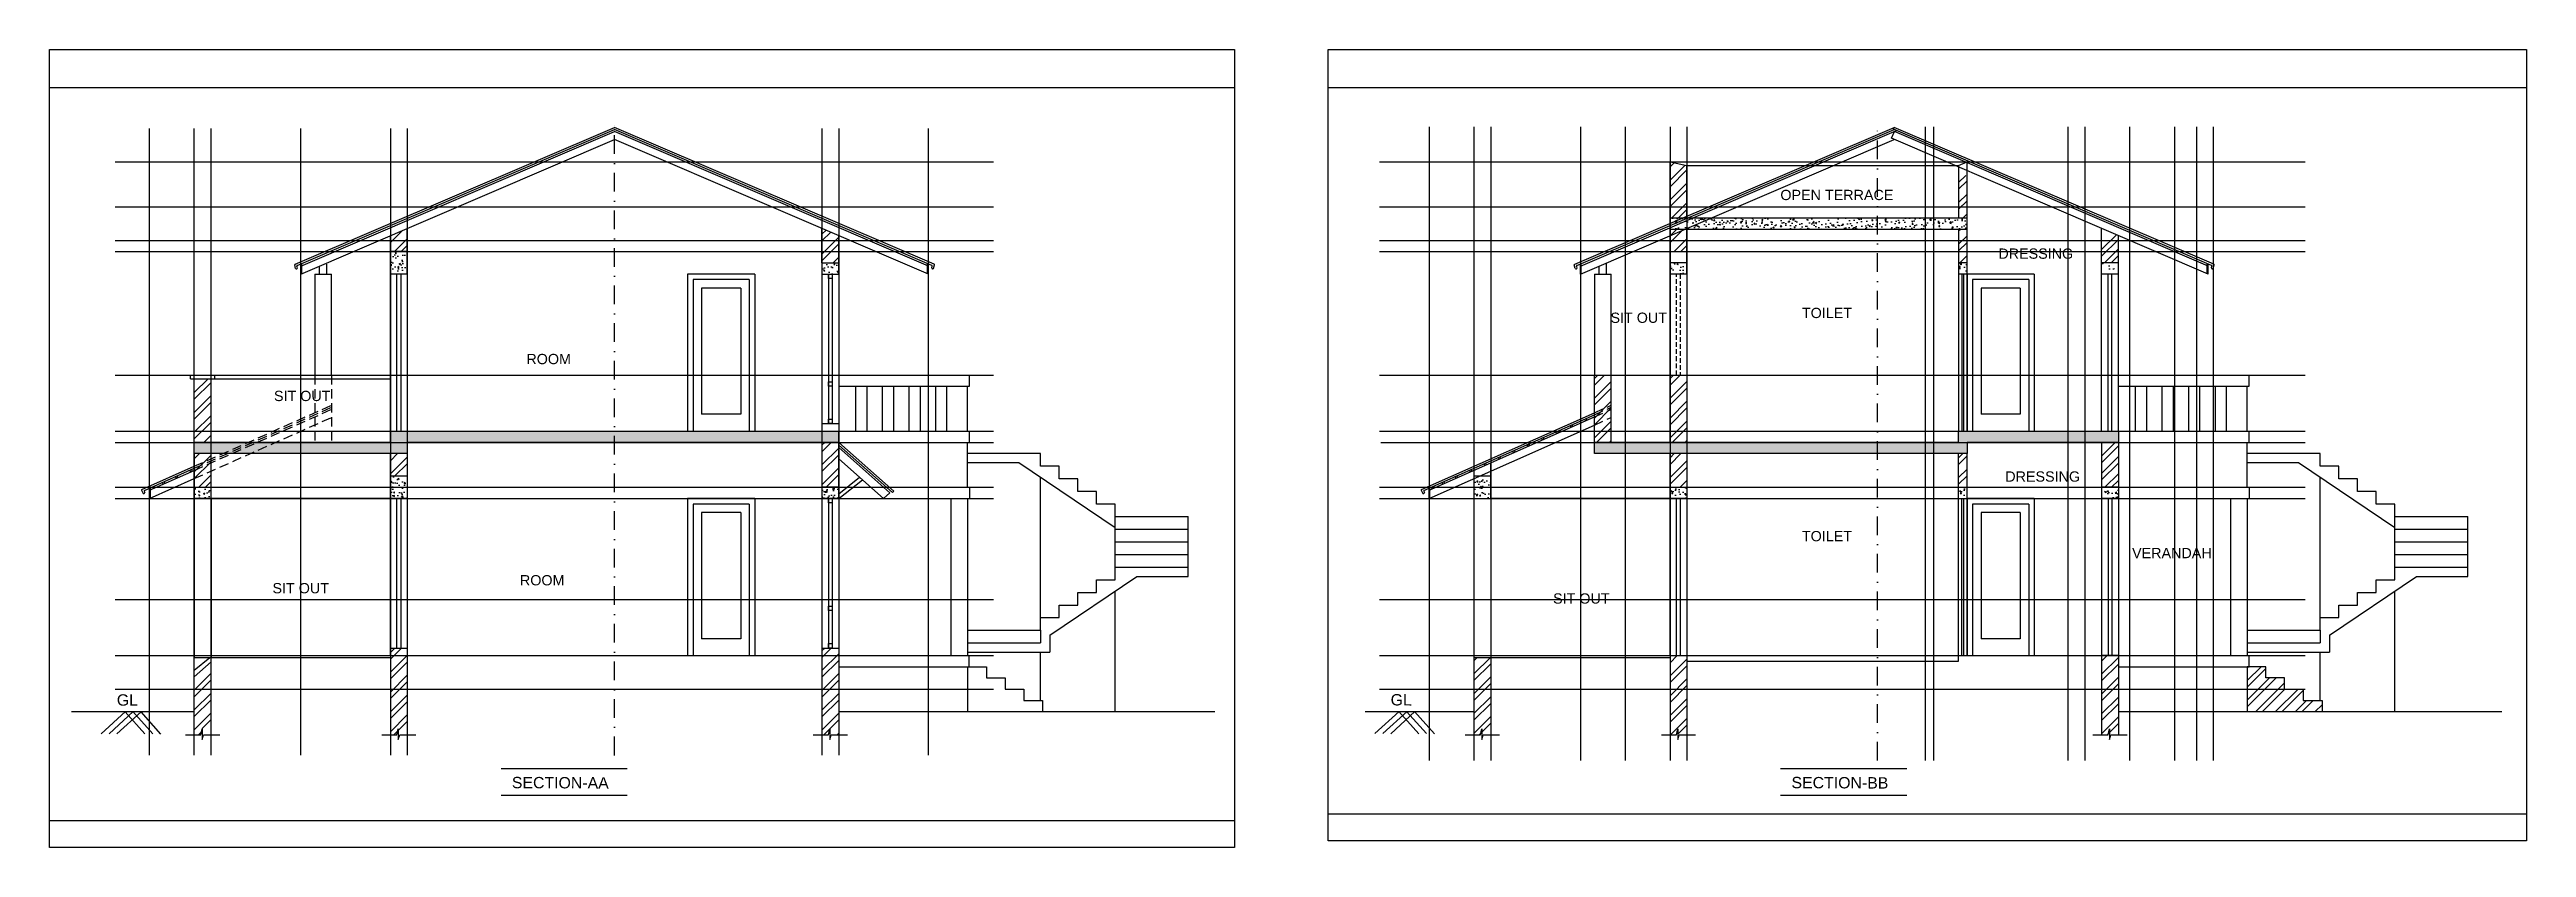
# Model space of a CAD drawing. Header units: inches. Extents: x 171009 to 352533, y -79956 to -38287.
# Drawn here: x 175141 to 176467, y -40207 to -39780 of the extents above; entities that cross this region are included whole.
import ezdxf

# ---------------------------------------------------------------- set-up
doc = ezdxf.new("R2010")
doc.units = ezdxf.units.IN
doc.header["$LTSCALE"] = 20
doc.header["$MEASUREMENT"] = 0
for name, pattern in [('DASHDOT', [1, 0.5, -0.25, 0, -0.25]), ('HIDDEN', [0.375, 0.25, -0.125]), ('HIDDEN2', [0.1875, 0.125, -0.0625])]:
    doc.linetypes.add(name, pattern=pattern)
doc.layers.get('0').update_dxf_attribs({"linetype": 'CONTINUOUS'})
for name, color, linetype in [('border', 230, 'CONTINUOUS'), ('COLUMN', 31, 'CONTINUOUS'), ('DOOR', 1, 'CONTINUOUS'), ('FRAME', 2, 'CONTINUOUS'), ('guide', 211, 'CONTINUOUS'), ('HATCH', 8, 'CONTINUOUS'), ('KALKAAL', 7, 'CONTINUOUS'), ('text', 2, 'CONTINUOUS'), ('TEXTS', 2, 'CONTINUOUS'), ('TILE', 22, 'CONTINUOUS'), ('wall', 13, 'CONTINUOUS'), ('WINDOW', 4, 'CONTINUOUS'), ('window sill', 5, 'CONTINUOUS'), ('WOOD', 7, 'CONTINUOUS')]:
    doc.layers.add(name, color=color, linetype=linetype)
doc.styles.add('STYLE1', font='arial_B.ttf')
doc.styles.add('style5', font='arial_B.ttf')
pattern_1 = [(45, (-376.763, 338.4585), (-5.30330086, 5.30330086), []), (45, (-373.227, 338.4585), (-5.30330086, 5.30330086), [])]
pattern_2 = [(50, (-368.643, 338.4585), (7.17260183, -0.62752135), [0.75, -8.25]), (355, (-368.643, 338.4585), (-1.38751334, 7.52192134), [0.6, -6.6]), (100.4514, (-368.0455, 338.406), (5.78509382, 6.89439542), [0.6374019, -7.01142112]), (46.1842, (-368.643, 340.4585), (10.6724105, -1.65519014), [1.125, -12.375]), (96.6356, (-367.754, 340.321), (9.34662706, 9.7411787), [0.9561029, -10.51713]), (351.1842, (-368.643, 340.459), (9.34661945, 9.741186), [0.9, -9.9]), (21, (-367.643, 339.9585), (5.96907052, -4.0261889), [0.75, -8.25]), (326, (-367.643, 339.9585), (2.43315332, 7.25150045), [0.6, -6.6]), (71.4514, (-367.146, 339.623), (8.40222629, 3.22530497), [0.6374019, -7.01142112]), (37.5, (-368.6433, 338.4585), (0.121598553, 3.32893854), [0, -6.52, 0, -6.7, 0, -6.625]), (7.5, (-368.6433, 338.4585), (2.630695374, 3.94411712), [0, -3.82, 0, -6.37, 0, -2.525]), (327.5, (-370.8733, 338.4585), (5.33822436, -0.225548717), [0, -2.5, 0, -7.8, 0, -10.35]), (317.5, (-371.8733, 338.4585), (5.83186169, 1.00104982), [0, -3.25, 0, -5.18, 0, -7.35])]
pattern_3 = [(45, (-368.643, 338.4585), (-5.30330086, 5.30330086), []), (45, (-365.108, 338.4585), (-5.30330086, 5.30330086), [])]
pattern_4 = [(45, (-358.763, 338.4585), (-5.30330086, 5.30330086), []), (45, (-355.227, 338.4585), (-5.30330086, 5.30330086), [])]
pattern_5 = [(50, (9.8803, 0), (7.17260183, -0.62752135), [0.75, -8.25]), (355, (9.88, 0), (-1.38751334, 7.52192134), [0.6, -6.6]), (100.4514, (10.478, -0.052), (5.78509382, 6.89439542), [0.6374019, -7.01142112]), (46.1842, (9.88, 2), (10.6724105, -1.65519014), [1.125, -12.375]), (96.6356, (10.77, 1.862), (9.34662706, 9.7411787), [0.9561029, -10.51713]), (351.1842, (9.88, 2), (9.34661945, 9.741186), [0.9, -9.9]), (21, (10.8803, 1.5), (5.96907052, -4.0261889), [0.75, -8.25]), (326, (10.88, 1.5), (2.43315332, 7.25150045), [0.6, -6.6]), (71.4514, (11.378, 1.1645), (8.40222629, 3.22530497), [0.6374019, -7.01142112]), (37.5, (9.8803, 0), (0.121598553, 3.32893854), [0, -6.52, 0, -6.7, 0, -6.625]), (7.5, (9.8803, 0), (2.630695374, 3.94411712), [0, -3.82, 0, -6.37, 0, -2.525]), (327.5, (7.6503, 0), (5.33822436, -0.225548717), [0, -2.5, 0, -7.8, 0, -10.35]), (317.5, (6.6503, 0), (5.83186169, 1.00104982), [0, -3.25, 0, -5.18, 0, -7.35])]
pattern_6 = [(50, (0, 0), (7.17260183, -0.62752135), [0.75, -8.25]), (355, (0, 0), (-1.38751334, 7.52192134), [0.6, -6.6]), (100.4514, (0.598, -0.052), (5.78509382, 6.89439542), [0.6374019, -7.01142112]), (46.1842, (0, 2), (10.6724105, -1.65519014), [1.125, -12.375]), (96.6356, (0.889, 1.862), (9.34662706, 9.7411787), [0.9561029, -10.51713]), (351.1842, (0, 2), (9.34661945, 9.741186), [0.9, -9.9]), (21, (1, 1.5), (5.96907052, -4.0261889), [0.75, -8.25]), (326, (1, 1.5), (2.43315332, 7.25150045), [0.6, -6.6]), (71.4514, (1.4974, 1.1645), (8.40222629, 3.22530497), [0.6374019, -7.01142112]), (37.5, (0, 0), (0.121598553, 3.32893854), [0, -6.52, 0, -6.7, 0, -6.625]), (7.5, (0, 0), (2.630695374, 3.94411712), [0, -3.82, 0, -6.37, 0, -2.525]), (327.5, (-2.23, 0), (5.33822436, -0.225548717), [0, -2.5, 0, -7.8, 0, -10.35]), (317.5, (-3.23, 0), (5.83186169, 1.00104982), [0, -3.25, 0, -5.18, 0, -7.35])]

msp = doc.modelspace()

# ---------------------------------------------------------------- texts
at = {"layer": 'text', "style": 'style5'}
for s, height, p in [('OPEN TERRACE', 5.48935, (176067.614, -39860.659)), ('DRESSING', 5.4893, (176184.301, -39892.025)), ('SIT OUT', 5.4893, (175976.676, -39926.315)), ('TOILET', 5.4893, (176079.131, -39923.75)), ('ROOM', 5.4893, (175396.352, -39948.403)), ('SIT OUT', 5.4893, (175261.236, -39968.142)), ('DRESSING', 5.4893, (176187.998, -40011.24)), ('TOILET', 5.4893, (176079.131, -40043.113)), ('VERANDAH', 5.4893, (176255.875, -40052.182)), ('SIT OUT', 5.4893, (175260.448, -40070.95)), ('ROOM', 5.4893, (175392.897, -40066.708)), ('SIT OUT', 5.4893, (175945.929, -40076.463))]:
    msp.add_text(s, height=height, dxfattribs=at).set_placement(p)
at = {"layer": 'TEXTS', "style": 'STYLE1'}
for s, p in [('GL ', (175177.102, -40131.033)), ('GL ', (175858.975, -40130.914)), ('SECTION-AA', (175388.568, -40175.189)), ('SECTION-BB', (176073.546, -40175.189))]:
    msp.add_text(s, height=6.075, rotation=359.791585, dxfattribs=at).set_placement(p)

# ---------------------------------------------------------------- hatches: boundary and pattern name
at = {"layer": 'HATCH'}
h = msp.add_hatch(dxfattribs=at)
h.set_pattern_fill('ANSI32', color=256, scale=20, style=0)
h.set_pattern_definition(pattern_3)
h.paths.add_polyline_path([(176017.54, -39842.098), (176008.54, -39840.212), (176008.54, -39870.212), (176017.54, -39870.212)])
h.paths.add_polyline_path([(176010.416, -39868.934), (176010.514, -39868.749), (176010.318, -39869.007), (176010.318, -39868.831)], flags=16)
h = msp.add_hatch(dxfattribs=at)
h.set_pattern_fill('ANSI32', color=256, scale=20, style=0)
h.set_pattern_definition(pattern_1)
h.paths.add_polyline_path([(175332.561, -39875.784), (175323.561, -39879.641), (175323.561, -39888.212), (175332.561, -39888.212)])
h = msp.add_hatch(dxfattribs=at)
h.set_pattern_fill('ANSI32', color=256, scale=20, style=0)
h.set_pattern_definition(pattern_4)
h.paths.add_polyline_path([(175563.561, -39879.641), (175554.561, -39875.784), (175554.561, -39894.212), (175563.561, -39894.212)])
h = msp.add_hatch(dxfattribs=at)
h.set_pattern_fill('AR-CONC', color=256, style=0)
h.set_pattern_definition(pattern_2)
h.paths.add_polyline_path([(176167.54, -39876.212), (176167.54, -39870.212), (176008.54, -39870.212), (176008.54, -39876.212)])
h = msp.add_hatch(dxfattribs=at)
h.set_pattern_fill('ANSI32', color=256, scale=20, style=0)
h.set_pattern_definition([(45, (18, 6), (-5.30330086, 5.30330086), []), (45, (21.5355, 6), (-5.30330086, 5.30330086), [])])
h.paths.add_polyline_path([(176167.54, -39876.212), (176163.04, -39876.212), (176163.04, -39894.212), (176167.54, -39894.212)])
h = msp.add_hatch(dxfattribs=at)
h.set_pattern_fill('AR-CONC', color=256, style=0)
h.set_pattern_definition([(50, (-376.763, 326.4585), (7.17260183, -0.62752135), [0.75, -8.25]), (355, (-376.763, 326.4585), (-1.38751334, 7.52192134), [0.6, -6.6]), (100.4514, (-376.165, 326.406), (5.78509382, 6.89439542), [0.6374019, -7.01142112]), (46.1842, (-376.763, 328.4585), (10.6724105, -1.65519014), [1.125, -12.375]), (96.6356, (-375.874, 328.321), (9.34662706, 9.7411787), [0.9561029, -10.51713]), (351.1842, (-376.763, 328.459), (9.34661945, 9.741186), [0.9, -9.9]), (21, (-375.763, 327.9585), (5.96907052, -4.0261889), [0.75, -8.25]), (326, (-375.763, 327.9585), (2.43315332, 7.25150045), [0.6, -6.6]), (71.4514, (-375.2655, 327.623), (8.40222629, 3.22530497), [0.6374019, -7.01142112]), (37.5, (-376.763, 326.4585), (0.121598553, 3.32893854), [0, -6.52, 0, -6.7, 0, -6.625]), (7.5, (-376.763, 326.4585), (2.630695374, 3.94411712), [0, -3.82, 0, -6.37, 0, -2.525]), (327.5, (-378.993, 326.4585), (5.33822436, -0.225548717), [0, -2.5, 0, -7.8, 0, -10.35]), (317.5, (-379.993, 326.4585), (5.83186169, 1.00104982), [0, -3.25, 0, -5.18, 0, -7.35])])
h.paths.add_polyline_path([(175332.561, -39900.212), (175332.561, -39888.212), (175323.561, -39888.212), (175323.561, -39900.212)])
h = msp.add_hatch(dxfattribs=at)
h.set_pattern_fill('AR-CONC', color=256, style=0)
h.set_pattern_definition(pattern_5)
h.paths.add_polyline_path([(175563.561, -39900.212), (175563.561, -39894.212), (175554.561, -39894.212), (175554.561, -39900.212)])
h = msp.add_hatch(dxfattribs=at)
h.set_pattern_fill('AR-CONC', color=256, style=0)
h.set_pattern_definition(pattern_6)
h.paths.add_polyline_path([(176008.54, -39894.212), (176008.54, -39900.212), (176017.54, -39900.212), (176017.54, -39894.212)])
h = msp.add_hatch(dxfattribs=at)
h.set_pattern_fill('AR-CONC', color=256, style=0)
h.set_pattern_definition([(50, (-427.143, 326.4585), (7.17260183, -0.62752135), [0.75, -8.25]), (355, (-427.143, 326.4585), (-1.38751334, 7.52192134), [0.6, -6.6]), (100.4514, (-426.5455, 326.406), (5.78509382, 6.89439542), [0.6374019, -7.01142112]), (46.1842, (-427.143, 328.4585), (10.6724105, -1.65519014), [1.125, -12.375]), (96.6356, (-426.254, 328.321), (9.34662706, 9.7411787), [0.9561029, -10.51713]), (351.1842, (-427.143, 328.459), (9.34661945, 9.741186), [0.9, -9.9]), (21, (-426.143, 327.9585), (5.96907052, -4.0261889), [0.75, -8.25]), (326, (-426.143, 327.9585), (2.43315332, 7.25150045), [0.6, -6.6]), (71.4514, (-425.646, 327.623), (8.40222629, 3.22530497), [0.6374019, -7.01142112]), (37.5, (-427.1433, 326.4585), (0.121598553, 3.32893854), [0, -6.52, 0, -6.7, 0, -6.625]), (7.5, (-427.1433, 326.4585), (2.630695374, 3.94411712), [0, -3.82, 0, -6.37, 0, -2.525]), (327.5, (-429.3733, 326.4585), (5.33822436, -0.225548717), [0, -2.5, 0, -7.8, 0, -10.35]), (317.5, (-430.3733, 326.4585), (5.83186169, 1.00104982), [0, -3.25, 0, -5.18, 0, -7.35])])
h.paths.add_polyline_path([(176167.54, -39900.212), (176167.54, -39894.212), (176163.04, -39894.212), (176163.04, -39900.212)])
h = msp.add_hatch(dxfattribs=at)
h.set_pattern_fill('AR-CONC', color=256, style=0)
h.set_pattern_definition([(50, (-350.643, 329.0825), (7.17260183, -0.62752135), [0.75, -8.25]), (355, (-350.643, 329.0825), (-1.38751334, 7.52192134), [0.6, -6.6]), (100.4514, (-350.0455, 329.03), (5.78509382, 6.89439542), [0.6374019, -7.01142112]), (46.1842, (-350.643, 331.0825), (10.6724105, -1.65519014), [1.125, -12.375]), (96.6356, (-349.754, 330.945), (9.34662706, 9.7411787), [0.9561029, -10.51713]), (351.1842, (-350.643, 331.082), (9.34661945, 9.741186), [0.9, -9.9]), (21, (-349.643, 330.5825), (5.96907052, -4.0261889), [0.75, -8.25]), (326, (-349.643, 330.5825), (2.43315332, 7.25150045), [0.6, -6.6]), (71.4514, (-349.146, 330.247), (8.40222629, 3.22530497), [0.6374019, -7.01142112]), (37.5, (-350.6433, 329.0825), (0.121598553, 3.32893854), [0, -6.52, 0, -6.7, 0, -6.625]), (7.5, (-350.6433, 329.0825), (2.630695374, 3.94411712), [0, -3.82, 0, -6.37, 0, -2.525]), (327.5, (-352.8733, 329.0825), (5.33822436, -0.225548717), [0, -2.5, 0, -7.8, 0, -10.35]), (317.5, (-353.8733, 329.0825), (5.83186169, 1.00104982), [0, -3.25, 0, -5.18, 0, -7.35])])
h.paths.add_polyline_path([(176248.54, -39894.212), (176239.54, -39894.212), (176239.54, -39897.588), (176248.54, -39897.588)])
h = msp.add_hatch(dxfattribs=at)
h.set_pattern_fill('ANSI32', color=256, scale=20, style=0)
h.set_pattern_definition(pattern_1)
h.paths.add_polyline_path([(175227.561, -39956.212), (175218.561, -39956.212), (175218.561, -39990.212), (175227.561, -39990.212)])
h = msp.add_hatch(dxfattribs=at)
h.set_pattern_fill('ANSI32', color=256, scale=20, style=0)
h.set_pattern_definition([(45, (-409.143, 338.4585), (-5.30330086, 5.30330086), []), (45, (-405.608, 338.4585), (-5.30330086, 5.30330086), [])])
h.paths.add_polyline_path([(175977.04, -39954.212), (175968.04, -39954.212), (175968.04, -39990.212), (175977.04, -39990.212)])
h = msp.add_hatch(dxfattribs=at)
h.set_pattern_fill('ANSI32', color=256, scale=20, style=0)
h.set_pattern_definition(pattern_3)
h.paths.add_polyline_path([(176017.54, -39954.212), (176008.54, -39954.212), (176008.54, -39990.212), (176017.54, -39990.212)])
h = msp.add_hatch(dxfattribs=at)
h.set_pattern_fill('AR-CONC', color=256, style=0)
h.set_pattern_definition([(50, (-376.763, 338.4585), (7.17260183, -0.62752135), [0.75, -8.25]), (355, (-376.763, 338.4585), (-1.38751334, 7.52192134), [0.6, -6.6]), (100.4514, (-376.165, 338.406), (5.78509382, 6.89439542), [0.6374019, -7.01142112]), (46.1842, (-376.763, 340.4585), (10.6724105, -1.65519014), [1.125, -12.375]), (96.6356, (-375.874, 340.321), (9.34662706, 9.7411787), [0.9561029, -10.51713]), (351.1842, (-376.763, 340.459), (9.34661945, 9.741186), [0.9, -9.9]), (21, (-375.763, 339.9585), (5.96907052, -4.0261889), [0.75, -8.25]), (326, (-375.763, 339.9585), (2.43315332, 7.25150045), [0.6, -6.6]), (71.4514, (-375.2655, 339.623), (8.40222629, 3.22530497), [0.6374019, -7.01142112]), (37.5, (-376.763, 338.4585), (0.121598553, 3.32893854), [0, -6.52, 0, -6.7, 0, -6.625]), (7.5, (-376.763, 338.4585), (2.630695374, 3.94411712), [0, -3.82, 0, -6.37, 0, -2.525]), (327.5, (-378.993, 338.4585), (5.33822436, -0.225548717), [0, -2.5, 0, -7.8, 0, -10.35]), (317.5, (-379.993, 338.4585), (5.83186169, 1.00104982), [0, -3.25, 0, -5.18, 0, -7.35])])
h.paths.add_polyline_path([(175323.561, -39984.212), (175323.561, -39990.212), (175218.561, -39990.212), (175218.561, -39996.212), (175332.561, -39996.212), (175332.561, -39990.212), (175563.561, -39990.212), (175563.561, -39984.212)])
h = msp.add_hatch(dxfattribs=at)
h.set_pattern_fill('AR-CONC', color=256, style=0)
h.set_pattern_definition(pattern_2)
h.paths.add_polyline_path([(176167.54, -39996.212), (176167.54, -39990.212), (176248.54, -39990.212), (176248.54, -39984.212), (176163.04, -39984.212), (176163.04, -39990.212), (175968.04, -39990.212), (175968.04, -39996.212)])
h = msp.add_hatch(dxfattribs=at)
h.set_pattern_fill('ANSI32', color=256, scale=20, style=0)
h.set_pattern_definition(pattern_1)
h.paths.add_polyline_path([(175218.561, -40014.212), (175227.561, -40014.212), (175227.561, -39996.212), (175218.561, -39996.212)])
h = msp.add_hatch(dxfattribs=at)
h.set_pattern_fill('ANSI32', color=256, scale=20, style=0)
h.set_pattern_definition(pattern_1)
h.paths.add_polyline_path([(175332.561, -39996.212), (175323.561, -39996.212), (175323.561, -40008.212), (175332.561, -40008.212)])
h = msp.add_hatch(dxfattribs=at)
h.set_pattern_fill('ANSI32', color=256, scale=20, style=0)
h.set_pattern_definition([(45, (-358.763, 448.4585), (-5.30330086, 5.30330086), []), (45, (-355.227, 448.4585), (-5.30330086, 5.30330086), [])])
h.paths.add_polyline_path([(175554.561, -40014.212), (175563.561, -40014.212), (175563.561, -39990.212), (175554.561, -39990.212)])
h = msp.add_hatch(dxfattribs=at)
h.set_pattern_fill('ANSI32', color=256, scale=20, style=0)
h.set_pattern_definition(pattern_3)
h.paths.add_polyline_path([(176017.54, -39996.212), (176008.54, -39996.212), (176008.54, -40014.212), (176017.54, -40014.212)])
h = msp.add_hatch(dxfattribs=at)
h.set_pattern_fill('ANSI32', color=256, scale=20, style=0)
h.set_pattern_definition([(45, (-214.143, 338.4585), (-5.30330086, 5.30330086), []), (45, (-210.608, 338.4585), (-5.30330086, 5.30330086), [])])
h.paths.add_polyline_path([(176167.54, -40014.212), (176167.54, -39996.212), (176163.04, -39996.212), (176163.04, -40014.212)])
h = msp.add_hatch(dxfattribs=at)
h.set_pattern_fill('AR-CONC', color=256, style=0)
h.set_pattern_definition([(50, (-8.1197, 0), (7.17260183, -0.62752135), [0.75, -8.25]), (355, (-8.12, 0), (-1.38751334, 7.52192134), [0.6, -6.6]), (100.4514, (-7.522, -0.052), (5.78509382, 6.89439542), [0.6374019, -7.01142112]), (46.1842, (-8.12, 2), (10.6724105, -1.65519014), [1.125, -12.375]), (96.6356, (-7.23, 1.862), (9.34662706, 9.7411787), [0.9561029, -10.51713]), (351.1842, (-8.12, 2), (9.34661945, 9.741186), [0.9, -9.9]), (21, (-7.1197, 1.5), (5.96907052, -4.0261889), [0.75, -8.25]), (326, (-7.12, 1.5), (2.43315332, 7.25150045), [0.6, -6.6]), (71.4514, (-6.622, 1.1645), (8.40222629, 3.22530497), [0.6374019, -7.01142112]), (37.5, (-8.1197, 0), (0.121598553, 3.32893854), [0, -6.52, 0, -6.7, 0, -6.625]), (7.5, (-8.1197, 0), (2.630695374, 3.94411712), [0, -3.82, 0, -6.37, 0, -2.525]), (327.5, (-10.3497, 0), (5.33822436, -0.225548717), [0, -2.5, 0, -7.8, 0, -10.35]), (317.5, (-11.3497, 0), (5.83186169, 1.00104982), [0, -3.25, 0, -5.18, 0, -7.35])])
h.paths.add_polyline_path([(175227.561, -40014.212), (175218.561, -40014.212), (175218.561, -40020.212), (175227.561, -40020.212)])
h = msp.add_hatch(dxfattribs=at)
h.set_pattern_fill('AR-CONC', color=256, style=0)
h.set_pattern_definition([(50, (-376.763, 344.4585), (7.17260183, -0.62752135), [0.75, -8.25]), (355, (-376.763, 344.4585), (-1.38751334, 7.52192134), [0.6, -6.6]), (100.4514, (-376.165, 344.406), (5.78509382, 6.89439542), [0.6374019, -7.01142112]), (46.1842, (-376.763, 346.4585), (10.6724105, -1.65519014), [1.125, -12.375]), (96.6356, (-375.874, 346.321), (9.34662706, 9.7411787), [0.9561029, -10.51713]), (351.1842, (-376.763, 346.459), (9.34661945, 9.741186), [0.9, -9.9]), (21, (-375.763, 345.9585), (5.96907052, -4.0261889), [0.75, -8.25]), (326, (-375.763, 345.9585), (2.43315332, 7.25150045), [0.6, -6.6]), (71.4514, (-375.2655, 345.623), (8.40222629, 3.22530497), [0.6374019, -7.01142112]), (37.5, (-376.763, 344.4585), (0.121598553, 3.32893854), [0, -6.52, 0, -6.7, 0, -6.625]), (7.5, (-376.763, 344.4585), (2.630695374, 3.94411712), [0, -3.82, 0, -6.37, 0, -2.525]), (327.5, (-378.993, 344.4585), (5.33822436, -0.225548717), [0, -2.5, 0, -7.8, 0, -10.35]), (317.5, (-379.993, 344.4585), (5.83186169, 1.00104982), [0, -3.25, 0, -5.18, 0, -7.35])])
h.paths.add_polyline_path([(175323.561, -40008.212), (175323.561, -40020.212), (175332.561, -40020.212), (175332.561, -40008.212)])
h = msp.add_hatch(dxfattribs=at)
h.set_pattern_fill('AR-CONC', color=256, style=0)
h.set_pattern_definition(pattern_5)
h.paths.add_polyline_path([(175563.561, -40014.212), (175554.561, -40014.212), (175554.561, -40020.212), (175563.561, -40020.212)])
h = msp.add_hatch(dxfattribs=at)
h.set_pattern_fill('AR-CONC', color=256, style=0)
h.set_pattern_definition(pattern_6)
h.paths.add_polyline_path([(175912.54, -40008.212), (175906.582, -40008.212), (175903.54, -40009.562), (175903.54, -40020.212), (175912.54, -40020.212)])
h = msp.add_hatch(dxfattribs=at)
h.set_pattern_fill('AR-CONC', color=256, style=0)
h.set_pattern_definition(pattern_2)
h.paths.add_polyline_path([(176017.54, -40020.212), (176017.54, -40014.212), (176008.54, -40014.212), (176008.54, -40020.212)])
h = msp.add_hatch(dxfattribs=at)
h.set_pattern_fill('AR-CONC', color=256, style=0)
h.set_pattern_definition([(50, (-214.143, 338.4585), (7.17260183, -0.62752135), [0.75, -8.25]), (355, (-214.143, 338.4585), (-1.38751334, 7.52192134), [0.6, -6.6]), (100.4514, (-213.5455, 338.406), (5.78509382, 6.89439542), [0.6374019, -7.01142112]), (46.1842, (-214.143, 340.4585), (10.6724105, -1.65519014), [1.125, -12.375]), (96.6356, (-213.254, 340.321), (9.34662706, 9.7411787), [0.9561029, -10.51713]), (351.1842, (-214.143, 340.459), (9.34661945, 9.741186), [0.9, -9.9]), (21, (-213.143, 339.9585), (5.96907052, -4.0261889), [0.75, -8.25]), (326, (-213.143, 339.9585), (2.43315332, 7.25150045), [0.6, -6.6]), (71.4514, (-212.646, 339.623), (8.40222629, 3.22530497), [0.6374019, -7.01142112]), (37.5, (-214.1433, 338.4585), (0.121598553, 3.32893854), [0, -6.52, 0, -6.7, 0, -6.625]), (7.5, (-214.1433, 338.4585), (2.630695374, 3.94411712), [0, -3.82, 0, -6.37, 0, -2.525]), (327.5, (-216.3733, 338.4585), (5.33822436, -0.225548717), [0, -2.5, 0, -7.8, 0, -10.35]), (317.5, (-217.3733, 338.4585), (5.83186169, 1.00104982), [0, -3.25, 0, -5.18, 0, -7.35])])
h.paths.add_polyline_path([(176167.54, -40020.212), (176167.54, -40014.212), (176163.04, -40014.212), (176163.04, -40020.212)])
h = msp.add_hatch(dxfattribs=at)
h.set_pattern_fill('AR-CONC', color=256, style=0)
h.set_pattern_definition([(50, (-350.643, 350.4585), (7.17260183, -0.62752135), [0.75, -8.25]), (355, (-350.643, 350.4585), (-1.38751334, 7.52192134), [0.6, -6.6]), (100.4514, (-350.0455, 350.406), (5.78509382, 6.89439542), [0.6374019, -7.01142112]), (46.1842, (-350.643, 352.4585), (10.6724105, -1.65519014), [1.125, -12.375]), (96.6356, (-349.754, 352.321), (9.34662706, 9.7411787), [0.9561029, -10.51713]), (351.1842, (-350.643, 352.459), (9.34661945, 9.741186), [0.9, -9.9]), (21, (-349.643, 351.9585), (5.96907052, -4.0261889), [0.75, -8.25]), (326, (-349.643, 351.9585), (2.43315332, 7.25150045), [0.6, -6.6]), (71.4514, (-349.146, 351.623), (8.40222629, 3.22530497), [0.6374019, -7.01142112]), (37.5, (-350.6433, 350.4585), (0.121598553, 3.32893854), [0, -6.52, 0, -6.7, 0, -6.625]), (7.5, (-350.6433, 350.4585), (2.630695374, 3.94411712), [0, -3.82, 0, -6.37, 0, -2.525]), (327.5, (-352.8733, 350.4585), (5.33822436, -0.225548717), [0, -2.5, 0, -7.8, 0, -10.35]), (317.5, (-353.8733, 350.4585), (5.83186169, 1.00104982), [0, -3.25, 0, -5.18, 0, -7.35])])
h.paths.add_polyline_path([(176248.54, -40014.212), (176239.54, -40014.212), (176239.54, -40020.212), (176248.54, -40020.212)])
h = msp.add_hatch(dxfattribs=at)
h.set_pattern_fill('ANSI32', color=256, scale=20, style=0)
h.set_pattern_definition(pattern_1)
h.paths.add_polyline_path([(175332.561, -40100.212), (175323.561, -40100.212), (175323.561, -40146.631), (175325.526, -40146.631), (175327.053, -40146.631), (175327.769, -40143.351), (175328.523, -40146.63), (175332.561, -40146.63)])
h = msp.add_hatch(dxfattribs=at)
h.set_pattern_fill('ANSI32', color=256, scale=20, style=0)
h.set_pattern_definition(pattern_4)
h.paths.add_polyline_path([(175554.561, -40146.631), (175558.053, -40146.631), (175558.769, -40143.351), (175558.769, -40137.078), (175558.769, -40149.078), (175559.523, -40146.63), (175563.561, -40146.63), (175563.561, -40100.212), (175554.561, -40100.212)])
h = msp.add_hatch(dxfattribs=at)
h.set_pattern_fill('ANSI32', color=256, scale=20, style=0)
h.set_pattern_definition(pattern_3)
h.paths.add_polyline_path([(175912.54, -40105.212), (175903.54, -40105.212), (175903.54, -40122.212), (175903.54, -40146.631), (175907.032, -40146.631), (175907.748, -40143.351), (175907.748, -40149.078), (175908.502, -40146.63), (175910.486, -40146.63), (175912.54, -40146.63), (175912.54, -40122.212)])
h = msp.add_hatch(dxfattribs=at)
h.set_pattern_fill('ANSI32', color=256, scale=20, style=0)
h.set_pattern_definition(pattern_3)
h.paths.add_polyline_path([(176008.54, -40146.631), (176012.032, -40146.631), (176012.748, -40143.351), (176012.748, -40149.078), (176013.502, -40146.63), (176017.54, -40146.63), (176017.54, -40104.212), (176008.54, -40104.212)])
h = msp.add_hatch(dxfattribs=at)
h.set_pattern_fill('ANSI32', color=256, scale=20, style=0)
h.set_pattern_definition([(45, (-350.643, 338.4585), (-5.30330086, 5.30330086), []), (45, (-347.108, 338.4585), (-5.30330086, 5.30330086), [])])
h.paths.add_polyline_path([(176248.54, -40104.212), (176239.54, -40104.212), (176239.54, -40146.631), (176243.032, -40146.631), (176243.748, -40143.351), (176243.748, -40149.078), (176244.502, -40146.63), (176248.54, -40146.63)])
h = msp.add_hatch(dxfattribs=at)
h.set_pattern_fill('ANSI32', color=256, scale=20, style=0)
h.set_pattern_definition([(45, (18, 0), (-5.30330086, 5.30330086), []), (45, (21.5355, 0), (-5.30330086, 5.30330086), [])])
h.paths.add_polyline_path([(176327.54, -40116.212), (176327.54, -40110.212), (176317.54, -40110.212), (176317.54, -40134.212), (176357.54, -40134.212), (176357.54, -40128.212), (176347.54, -40128.212), (176347.54, -40122.212), (176337.54, -40122.212), (176337.54, -40116.212)])

# ---------------------------------------------------------------- linework, layer by layer
at = {"color": 9}
for p, q in [((175957.508, -39894.943), (176128.54, -39821.799)), ((175958.654, -39895.58), (176128.54, -39822.868)), ((175960.54, -39895.937), (176129.787, -39823.402)), ((175960.54, -39900.212), (176128.54, -39828.212)), ((175957.826, -39897.297), (175957.304, -39895.307)), ((175958.757, -39896.906), (175958.499, -39895.923)), ((175960.54, -39895.937), (175960.54, -39894.772)), ((175960.54, -39900.212), (175960.54, -39895.937)), ((175961.04, -39895.723), (175961.04, -39894.558)), ((175961.04, -39900.061), (175961.04, -39895.723)), ((175970.54, -39900.212), (175970.54, -39895.926)), ((175974.54, -39900.212), (175974.54, -39894.212)), ((175968.04, -39900.212), (175968.04, -39954.212)), ((175968.04, -39900.212), (175977.04, -39900.212)), ((175977.04, -39954.212), (175977.04, -39900.212))]:
    msp.add_line(p, q, dxfattribs=at)
for p, q in [((176008.54, -39840.212), (176167.54, -39840.212)), ((175711.561, -40035.978), (175660.031, -40001.187)), ((176396.54, -40035.978), (176345.01, -40001.187)), ((175671.561, -40083.958), (175671.561, -40008.972)), ((176356.54, -40083.958), (176356.54, -40008.972)), ((175711.561, -40056.951), (175711.561, -40029.945)), ((175750.561, -40061.951), (175750.561, -40029.945)), ((176396.54, -40056.951), (176396.54, -40029.945)), ((176435.54, -40061.951), (176435.54, -40029.945)), ((175711.561, -40134.212), (175711.561, -40069.736)), ((176396.54, -40134.212), (176396.54, -40069.736)), ((175671.561, -40128.212), (175671.561, -40102.461)), ((176356.54, -40128.212), (176356.54, -40102.461))]:
    msp.add_line(p, q)
at = {"color": 8}
msp.add_line((176017.54, -39842.098), (176163.04, -39842.098), dxfattribs=at)
at = {"color": 7}
for p, q in [((175229.561, -39954.212), (175323.561, -39954.212)), ((175229.561, -39956.212), (175323.561, -39956.212)), ((175968.04, -39954.212), (176008.54, -39954.212)), ((176017.54, -39984.212), (176163.04, -39984.212)), ((175323.561, -40020.212), (175227.561, -40020.212)), ((176008.54, -40020.212), (175912.54, -40020.212))]:
    msp.add_line(p, q, dxfattribs=at)
at = {"lineweight": -2}
for p, q in [((175671.561, -39996.187), (175632.561, -39996.187)), ((175660.031, -40001.187), (175632.561, -40001.187)), ((175671.561, -40002.939), (175671.561, -39996.187)), ((176356.54, -39996.187), (176317.54, -39996.187)), ((176345.01, -40001.187), (176317.54, -40001.187)), ((176356.54, -40002.939), (176356.54, -39996.187)), ((175711.561, -40029.945), (175750.561, -40029.945)), ((175711.561, -40036.697), (175750.561, -40036.697)), ((176396.54, -40029.945), (176435.54, -40029.945)), ((176396.54, -40036.697), (176435.54, -40036.697)), ((175711.561, -40043.448), (175750.561, -40043.448)), ((175711.561, -40050.2), (175750.561, -40050.2)), ((175750.561, -40061.951), (175750.561, -40050.2)), ((176396.54, -40043.448), (176435.54, -40043.448)), ((176396.54, -40050.2), (176435.54, -40050.2)), ((176435.54, -40061.951), (176435.54, -40050.2)), ((175676.561, -40093.366), (175723.091, -40061.951)), ((175723.091, -40061.951), (175750.561, -40061.951)), ((176361.54, -40093.366), (176408.07, -40061.951)), ((176408.07, -40061.951), (176435.54, -40061.951)), ((175632.561, -40090.709), (175671.561, -40090.709)), ((175671.561, -40090.709), (175671.561, -40097.461)), ((175676.561, -40093.366), (175676.561, -40102.461)), ((176317.54, -40090.709), (176356.54, -40090.709)), ((176356.54, -40090.709), (176356.54, -40097.461)), ((176361.54, -40093.366), (176361.54, -40102.461)), ((175632.561, -40097.461), (175671.561, -40097.461)), ((175632.561, -40102.461), (175676.561, -40102.461)), ((176317.54, -40097.461), (176356.54, -40097.461)), ((176317.54, -40102.461), (176361.54, -40102.461)), ((175632.561, -40110.212), (175642.561, -40110.212)), ((175642.561, -40110.212), (175642.561, -40116.212)), ((175642.561, -40116.212), (175652.561, -40116.212)), ((175652.561, -40116.212), (175652.561, -40122.212)), ((175652.561, -40122.212), (175662.561, -40122.212)), ((175662.561, -40122.212), (175662.561, -40128.212)), ((175662.561, -40128.212), (175672.561, -40128.212)), ((175672.561, -40128.212), (175672.561, -40134.212))]:
    msp.add_line(p, q, dxfattribs=at)
at = {"color": 3}
for points in [[(175141.096, -39780.165), (175775.362, -39780.165), (175775.362, -40206.848), (175141.096, -40206.848)], [(175825.584, -39780.165), (176466.987, -39780.165), (176466.987, -40203.264), (175825.584, -40203.264)]]:
    msp.add_lwpolyline(points, close=True, dxfattribs=at)
at = {"lineweight": -2}
for points in [[(175681.561, -40009.691), (175681.561, -40002.939), (175671.561, -40002.939)], [(175691.561, -40016.442), (175691.561, -40009.691), (175681.561, -40009.691)], [(176366.54, -40009.691), (176366.54, -40002.939), (176356.54, -40002.939)], [(176376.54, -40016.442), (176376.54, -40009.691), (176366.54, -40009.691)], [(175701.561, -40023.194), (175701.561, -40016.442), (175691.561, -40016.442)], [(175711.561, -40029.945), (175711.561, -40023.194), (175701.561, -40023.194)], [(176386.54, -40023.194), (176386.54, -40016.442), (176376.54, -40016.442)], [(176396.54, -40029.945), (176396.54, -40023.194), (176386.54, -40023.194)], [(175701.561, -40070.454), (175701.561, -40063.703), (175711.561, -40063.703)], [(175711.561, -40063.703), (175711.561, -40056.951), (175750.561, -40056.951)], [(176386.54, -40070.454), (176386.54, -40063.703), (176396.54, -40063.703)], [(176396.54, -40063.703), (176396.54, -40056.951), (176435.54, -40056.951)], [(175681.561, -40083.958), (175681.561, -40077.206), (175691.561, -40077.206)], [(175691.561, -40077.206), (175691.561, -40070.454), (175701.561, -40070.454)], [(176366.54, -40083.958), (176366.54, -40077.206), (176376.54, -40077.206)], [(176376.54, -40077.206), (176376.54, -40070.454), (176386.54, -40070.454)], [(175671.561, -40090.709), (175671.561, -40083.958), (175681.561, -40083.958)], [(176356.54, -40090.709), (176356.54, -40083.958), (176366.54, -40083.958)]]:
    msp.add_lwpolyline(points, dxfattribs=at)
for points in [[(175213.939, -40146.631), (175222.053, -40146.631), (175222.769, -40143.351), (175222.769, -40149.078), (175223.523, -40146.63), (175232.213, -40146.63)], [(175318.939, -40146.631), (175327.053, -40146.631), (175327.769, -40143.351), (175327.769, -40149.078), (175328.523, -40146.63), (175337.213, -40146.63)], [(175549.939, -40146.631), (175558.053, -40146.631), (175558.769, -40143.351), (175558.769, -40149.078), (175559.523, -40146.63), (175568.213, -40146.63)], [(175898.918, -40146.631), (175907.032, -40146.631), (175907.748, -40143.351), (175907.748, -40149.078), (175908.502, -40146.63), (175917.192, -40146.63)], [(176003.918, -40146.631), (176012.032, -40146.631), (176012.748, -40143.351), (176012.748, -40149.078), (176013.502, -40146.63), (176022.192, -40146.63)], [(176234.918, -40146.631), (176243.032, -40146.631), (176243.748, -40143.351), (176243.748, -40149.078), (176244.502, -40146.63), (176253.192, -40146.63)]]:
    msp.add_lwpolyline(points)
at = {"color": 9}
for centre, radius, start, end in [((175957.597, -39895.232), 0.302, 107.099006, 194.351037), ((175958.789, -39895.847), 0.3, 106.797874, 194.696935), ((175958.171, -39896.817), 0.592, 234.282779, 351.275994)]:
    msp.add_arc(centre, radius, start, end, dxfattribs=at)
at = {"layer": 'border', "ltscale": 5}
for p, q in [((175775.362, -39800.656), (175141.096, -39800.656)), ((176466.987, -39800.656), (175825.584, -39800.656)), ((175141.096, -40192.534), (175775.362, -40192.534)), ((175825.584, -40188.95), (176466.987, -40188.95))]:
    msp.add_line(p, q, dxfattribs=at)
at = {"layer": 'COLUMN', "color": 2}
for p, q in [((175623.561, -40020.212), (175623.561, -40104.212)), ((175632.561, -40020.212), (175632.561, -40104.212))]:
    msp.add_line(p, q, dxfattribs=at)
at = {"layer": 'DOOR', "color": 0}
for p, q in [((175323.561, -39984.212), (175323.561, -39900.212)), ((175332.561, -39900.212), (175332.561, -39984.212)), ((175323.561, -40100.212), (175323.561, -40020.212)), ((175332.561, -40020.212), (175332.561, -40100.212))]:
    msp.add_line(p, q, dxfattribs=at)
at = {"layer": 'DOOR'}
for p, q in [((175327.061, -39984.212), (175327.061, -39900.212)), ((175329.061, -39900.212), (175329.061, -39984.212)), ((175518.561, -39900.212), (175482.561, -39900.212)), ((175482.561, -39900.212), (175482.561, -39984.212)), ((175515.561, -39903.212), (175485.561, -39903.212)), ((175485.561, -39903.212), (175485.561, -39984.212)), ((175511.061, -39907.712), (175490.061, -39907.712)), ((175490.061, -39907.712), (175490.061, -39975.212)), ((175511.061, -39907.712), (175511.061, -39975.212)), ((175515.561, -39903.212), (175515.561, -39984.212)), ((175518.561, -39900.212), (175518.561, -39984.212)), ((176163.04, -39900.212), (176163.04, -39984.212)), ((176164.79, -39900.212), (176164.79, -39984.212)), ((176165.79, -39984.212), (176165.79, -39900.212)), ((176167.54, -39984.212), (176167.54, -39900.212)), ((176239.54, -39984.212), (176239.54, -39900.212)), ((176243.04, -39984.212), (176243.04, -39900.212)), ((176245.04, -39984.212), (176245.04, -39900.212)), ((176248.54, -39984.212), (176248.54, -39900.212)), ((175511.061, -39975.212), (175490.061, -39975.212)), ((175327.061, -40100.212), (175327.061, -40020.212)), ((175329.061, -40020.212), (175329.061, -40100.212)), ((175518.561, -40020.212), (175482.561, -40020.212)), ((175482.561, -40020.212), (175482.561, -40104.212)), ((175515.561, -40023.212), (175485.561, -40023.212)), ((175485.561, -40023.212), (175485.561, -40104.212)), ((175511.061, -40027.712), (175490.061, -40027.712)), ((175490.061, -40027.712), (175490.061, -40095.212)), ((175511.061, -40027.712), (175511.061, -40095.212)), ((175515.561, -40023.212), (175515.561, -40104.212)), ((175518.561, -40020.212), (175518.561, -40104.212)), ((176008.54, -40104.212), (176008.54, -40020.212)), ((176012.04, -40104.212), (176012.04, -40020.212)), ((176014.04, -40020.212), (176014.04, -40104.212)), ((176017.54, -40020.212), (176017.54, -40104.212)), ((176163.04, -40104.212), (176163.04, -40020.212)), ((176164.79, -40104.212), (176164.79, -40020.212)), ((176165.79, -40104.212), (176165.79, -40020.212)), ((176167.54, -40104.212), (176167.54, -40020.212)), ((176239.54, -40020.212), (176239.54, -40104.212)), ((176243.04, -40020.212), (176243.04, -40104.212)), ((176245.04, -40020.212), (176245.04, -40104.212)), ((176248.54, -40020.212), (176248.54, -40104.212)), ((175511.061, -40095.212), (175490.061, -40095.212))]:
    msp.add_line(p, q, dxfattribs=at)
at = {"layer": 'DOOR', "color": 4}
for p, q in [((176203.54, -39900.212), (176167.54, -39900.212)), ((176167.54, -39900.212), (176167.54, -39984.212)), ((176200.54, -39903.212), (176170.54, -39903.212)), ((176170.54, -39903.212), (176170.54, -39984.212)), ((176196.04, -39907.712), (176175.04, -39907.712)), ((176175.04, -39907.712), (176175.04, -39975.212)), ((176196.04, -39907.712), (176196.04, -39975.212)), ((176200.54, -39903.212), (176200.54, -39984.212)), ((176203.54, -39900.212), (176203.54, -39984.212)), ((176196.04, -39975.212), (176175.04, -39975.212)), ((176167.54, -40020.212), (176167.54, -40104.212)), ((176203.54, -40020.212), (176167.54, -40020.212)), ((176200.54, -40023.212), (176170.54, -40023.212)), ((176170.54, -40023.212), (176170.54, -40104.212)), ((176196.04, -40027.712), (176175.04, -40027.712)), ((176175.04, -40027.712), (176175.04, -40095.212)), ((176196.04, -40027.712), (176196.04, -40095.212)), ((176200.54, -40023.212), (176200.54, -40104.212)), ((176203.54, -40020.212), (176203.54, -40104.212)), ((176196.04, -40095.212), (176175.04, -40095.212))]:
    msp.add_line(p, q, dxfattribs=at)
at = {"layer": 'FRAME'}
for points in [[(175558.061, -39900.212), (175560.061, -39900.212), (175560.061, -39902.652), (175558.061, -39902.652)], [(175558.061, -39957.772), (175560.061, -39957.772), (175560.061, -39960.212), (175558.061, -39960.212)], [(175558.061, -39977.772), (175560.061, -39977.772), (175560.061, -39980.212), (175558.061, -39980.212)], [(175558.061, -40020.212), (175560.061, -40020.212), (175560.061, -40022.652), (175558.061, -40022.652)], [(175558.061, -40077.772), (175560.061, -40077.772), (175560.061, -40080.212), (175558.061, -40080.212)], [(175558.061, -40097.772), (175560.061, -40097.772), (175560.061, -40100.212), (175558.061, -40100.212)]]:
    msp.add_lwpolyline(points, close=True, dxfattribs=at)
at = {"layer": 'guide', "linetype": 'DASHDOT'}
for p, q in [((175443.561, -40157.603), (175443.561, -39816.109)), ((176119.545, -40160.404), (176119.545, -39821.448))]:
    msp.add_line(p, q, dxfattribs=at)
at = {"layer": 'guide'}
for p, q in [((175194.561, -40157.595), (175194.561, -39822.421)), ((175218.561, -40157.595), (175218.561, -39822.421)), ((175227.561, -40157.595), (175227.561, -39822.421)), ((175275.566, -40157.595), (175275.566, -39822.421)), ((175323.561, -39822.421), (175323.561, -40157.595)), ((175332.561, -39822.421), (175332.561, -40157.595)), ((175554.561, -39822.421), (175554.561, -40157.595)), ((175563.561, -39822.421), (175563.561, -40157.595)), ((175611.556, -40157.595), (175611.556, -39822.421)), ((175879.54, -39821.448), (175879.54, -40160.404)), ((175903.54, -39821.448), (175903.54, -40160.404)), ((175912.54, -39821.448), (175912.54, -40160.404)), ((175960.54, -39821.448), (175960.54, -40160.404)), ((175984.54, -39821.448), (175984.54, -40160.404)), ((176008.54, -39821.448), (176008.54, -40160.404)), ((176017.54, -39821.448), (176017.54, -40160.404)), ((176145.04, -39821.448), (176145.04, -40160.404)), ((176149.54, -39821.448), (176149.54, -40160.404)), ((176221.54, -39821.448), (176221.54, -40160.404)), ((176230.54, -39821.448), (176230.54, -40160.404)), ((176254.54, -39821.448), (176254.54, -40160.404)), ((176278.54, -39821.448), (176278.54, -40160.404)), ((176290.54, -40160.404), (176290.54, -39821.448)), ((176299.54, -40160.404), (176299.54, -39821.448))]:
    msp.add_line(p, q, dxfattribs=at)
at = {"layer": 'guide', "color": 3, "linetype": 'Continuous'}
for p, q in [((175176.299, -39840.212), (175646.419, -39840.212)), ((175853.02, -39840.212), (176348.585, -39840.212)), ((175176.299, -39864.212), (175646.419, -39864.212)), ((175853.02, -39864.212), (176348.585, -39864.212)), ((175176.299, -39984.212), (175646.419, -39984.212)), ((175853.02, -39984.212), (176348.585, -39984.212)), ((175176.299, -39990.212), (175646.419, -39990.212)), ((175853.695, -39990.212), (176348.585, -39990.212))]:
    msp.add_line(p, q, dxfattribs=at)
at = {"layer": 'guide', "color": 1, "linetype": 'Continuous'}
for p, q in [((175176.299, -39882.212), (175646.419, -39882.212)), ((175853.02, -39882.212), (176348.585, -39882.212)), ((175176.299, -39888.212), (175646.419, -39888.212)), ((175853.02, -39888.212), (176348.585, -39888.212)), ((175176.299, -40014.212), (175646.419, -40014.212)), ((175853.02, -40014.212), (176348.585, -40014.212)), ((175176.299, -40020.212), (175646.419, -40020.212)), ((175853.02, -40020.212), (176348.585, -40020.212))]:
    msp.add_line(p, q, dxfattribs=at)
at = {"layer": 'guide', "color": 5, "linetype": 'Continuous'}
for p, q in [((175176.299, -39954.212), (175646.419, -39954.212)), ((175853.02, -39954.212), (176348.585, -39954.212)), ((175176.299, -40074.212), (175646.419, -40074.212)), ((175853.02, -40074.212), (176348.585, -40074.212))]:
    msp.add_line(p, q, dxfattribs=at)
at = {"layer": 'guide', "color": 13, "linetype": 'Continuous'}
for p, q in [((175176.299, -40104.212), (175646.419, -40104.212)), ((175853.02, -40104.212), (176348.585, -40104.212)), ((175176.299, -40122.212), (175646.419, -40122.212)), ((175853.02, -40122.212), (176348.585, -40122.212))]:
    msp.add_line(p, q, dxfattribs=at)
at = {"layer": 'HATCH'}
for p, q in [((176163.04, -39851.338), (176166.902, -39847.476)), ((176163.04, -39854.874), (176167.54, -39850.374)), ((176163.04, -39861.945), (176167.54, -39857.445)), ((176163.04, -39865.48), (176167.54, -39860.98)), ((176165.379, -39870.212), (176167.54, -39868.051)), ((176008.54, -39879.838), (176012.166, -39876.212)), ((176008.54, -39883.374), (176015.701, -39876.212)), ((176010.772, -39888.212), (176017.54, -39881.445)), ((176239.54, -39887.159), (176247.502, -39879.196)), ((176239.54, -39890.694), (176248.54, -39881.694)), ((176014.308, -39888.212), (176017.54, -39884.98)), ((176241.056, -39894.212), (176248.54, -39886.728)), ((176244.592, -39894.212), (176248.54, -39890.264)), ((176239.54, -39997.577), (176246.904, -39990.212)), ((176239.54, -40001.112), (176248.54, -39992.112)), ((176239.54, -40006.79), (176248.54, -39997.79)), ((176239.54, -40010.326), (176248.54, -40001.326)), ((176241.331, -40014.212), (176248.54, -40007.003)), ((176244.866, -40014.212), (176248.54, -40010.539)), ((175218.561, -40112.088), (175226.847, -40105.212)), ((175218.561, -40115.624), (175227.561, -40107.624)), ((175218.561, -40122.695), (175227.561, -40113.695)), ((175218.561, -40126.23), (175227.561, -40117.23)), ((175218.561, -40133.301), (175227.561, -40124.301)), ((175218.561, -40136.837), (175227.561, -40127.837)), ((175218.561, -40143.908), (175227.561, -40134.908)), ((175220.767, -40146.631), (175222.412, -40144.986)), ((175222.769, -40143.235), (175227.561, -40138.444))]:
    msp.add_line(p, q, dxfattribs=at)
at = {"layer": 'KALKAAL'}
for p, q in [((175283.061, -39900.212), (175283.061, -39954.212)), ((175283.061, -39900.212), (175292.061, -39900.212)), ((175292.061, -39954.212), (175292.061, -39900.212)), ((176308.54, -40020.212), (176308.54, -40104.212)), ((176317.54, -40020.212), (176317.54, -40104.212))]:
    msp.add_line(p, q, dxfattribs=at)
at = {"layer": 'TEXTS'}
for p, q in [((175450.358, -40164.879), (175382.764, -40164.879)), ((176135.337, -40164.879), (176067.743, -40164.879)), ((175450.358, -40179.158), (175382.764, -40179.158)), ((176135.337, -40179.158), (176067.743, -40179.158))]:
    msp.add_line(p, q, dxfattribs=at)
at = {"layer": 'TILE'}
for p, q in [((175272.529, -39894.943), (175443.561, -39821.799)), ((175273.675, -39895.58), (175443.561, -39822.868)), ((175614.593, -39894.943), (175443.561, -39821.799)), ((175613.447, -39895.58), (175443.561, -39822.868)), ((176128.153, -39822.703), (176128.54, -39821.799)), ((176298.425, -39895.58), (176128.153, -39822.703)), ((176299.572, -39894.943), (176128.54, -39821.799)), ((175272.847, -39897.297), (175272.325, -39895.307)), ((175273.778, -39896.906), (175273.52, -39895.923)), ((175613.344, -39896.906), (175613.601, -39895.923)), ((175614.275, -39897.297), (175614.797, -39895.307)), ((176298.322, -39896.906), (176298.58, -39895.923)), ((176299.254, -39897.297), (176299.776, -39895.307)), ((175875.509, -40015.436), (175968.04, -39974.377)), ((175876.825, -40015.947), (175968.04, -39975.471)), ((175563.561, -39990.363), (175592.993, -40016.337)), ((175563.561, -39991.697), (175592.331, -40017.086)), ((175190.53, -40015.436), (175218.561, -40002.998)), ((175191.846, -40015.947), (175218.561, -40004.092)), ((175190.403, -40015.765), (175191.158, -40017.486)), ((175191.719, -40016.276), (175192.074, -40017.084)), ((175592.331, -40017.086), (175592.993, -40016.337)), ((175875.382, -40015.765), (175876.137, -40017.486)), ((175876.698, -40016.276), (175877.052, -40017.084))]:
    msp.add_line(p, q, dxfattribs=at)
at = {"layer": 'TILE', "color": 7, "linetype": 'HIDDEN'}
for p, q in [((175218.561, -40002.998), (175292.061, -39970.383)), ((175218.561, -40004.092), (175292.061, -39971.477))]:
    msp.add_line(p, q, dxfattribs=at)
at = {"layer": 'TILE', "color": 9, "linetype": 'HIDDEN'}
for p, q in [((175968.04, -39974.377), (175977.04, -39970.383)), ((175968.04, -39975.471), (175977.04, -39971.477))]:
    msp.add_line(p, q, dxfattribs=at)
at = {"layer": 'TILE'}
for centre, radius, start, end in [((175272.618, -39895.232), 0.302, 107.099006, 194.351037), ((175273.81, -39895.847), 0.3, 106.797874, 194.696935), ((175613.311, -39895.847), 0.3, 345.303065, 73.202126), ((175614.504, -39895.232), 0.302, 345.648963, 72.900994), ((176298.29, -39895.847), 0.3, 345.303065, 73.202126), ((176299.483, -39895.232), 0.302, 345.648963, 72.900994), ((175273.193, -39896.817), 0.592, 234.282779, 351.275994), ((175613.929, -39896.817), 0.592, 188.724006, 305.717221), ((176298.908, -39896.817), 0.592, 188.724006, 305.717221), ((175190.632, -40015.665), 0.25, 113.928953, 203.696297), ((175191.488, -40016.994), 0.592, 236.116583, 351.276012), ((175191.948, -40016.175), 0.25, 113.928953, 203.696297), ((175875.611, -40015.665), 0.25, 113.928953, 203.696297), ((175876.467, -40016.994), 0.592, 236.116583, 351.276012), ((175876.927, -40016.175), 0.25, 113.928953, 203.696297)]:
    msp.add_arc(centre, radius, start, end, dxfattribs=at)
at = {"layer": 'wall'}
for p, q in [((176008.54, -39882.212), (176008.54, -39840.212)), ((176008.54, -39840.212), (176017.54, -39842.098)), ((176017.54, -39870.212), (176017.54, -39842.098)), ((176163.04, -39842.098), (176167.54, -39840.212)), ((176163.04, -39842.098), (176163.04, -39870.212)), ((176167.54, -39900.212), (176167.54, -39840.212)), ((175323.561, -39888.212), (175323.561, -39879.641)), ((175332.561, -39888.212), (175332.561, -39875.784)), ((175554.561, -39894.212), (175554.561, -39875.784)), ((175563.561, -39900.212), (175563.561, -39879.641)), ((176008.54, -39870.212), (176167.54, -39870.212)), ((176008.54, -39876.212), (176167.54, -39876.212)), ((176008.54, -39900.212), (176008.54, -39882.212)), ((176017.54, -39882.212), (176017.54, -39876.212)), ((176017.54, -39900.212), (176017.54, -39882.212)), ((176163.04, -39876.212), (176163.04, -39900.212)), ((176239.54, -39900.212), (176239.54, -39875.784)), ((176248.54, -39900.212), (176248.54, -39879.641)), ((175332.561, -39888.212), (175323.561, -39888.212)), ((175323.561, -39900.212), (175323.561, -39888.212)), ((175332.561, -39900.212), (175332.561, -39888.212)), ((175554.561, -39894.212), (175554.561, -39900.212)), ((175554.561, -39894.212), (175563.561, -39894.212)), ((176017.54, -39894.212), (176008.54, -39894.212)), ((176167.54, -39894.212), (176163.04, -39894.212)), ((176248.54, -39894.212), (176239.54, -39894.212)), ((175332.561, -39900.212), (175323.561, -39900.212)), ((175554.561, -39900.212), (175563.561, -39900.212)), ((176017.54, -39900.212), (176008.54, -39900.212)), ((176167.54, -39900.212), (176163.04, -39900.212)), ((176248.54, -39900.212), (176239.54, -39900.212)), ((175216.561, -39954.212), (175229.561, -39954.212)), ((175216.561, -39956.212), (175216.561, -39954.212)), ((175216.561, -39956.212), (175229.561, -39956.212)), ((175218.561, -39990.212), (175218.561, -39956.212)), ((175227.561, -39990.212), (175227.561, -39956.212)), ((175229.561, -39956.212), (175229.561, -39954.212)), ((175587.561, -39960.212), (175587.561, -39960.212)), ((175968.04, -39990.212), (175968.04, -39954.212)), ((175977.04, -39990.212), (175977.04, -39954.212)), ((176008.54, -39954.212), (176017.54, -39954.212)), ((176008.54, -39990.212), (176008.54, -39954.212)), ((176017.54, -39954.212), (176017.54, -39990.212)), ((176248.54, -39954.212), (176318.54, -39954.212)), ((176248.54, -39960.212), (176318.54, -39960.212)), ((176257.54, -39960.212), (176257.54, -39984.212)), ((176263.54, -39960.212), (176263.54, -39984.212)), ((176271.79, -39960.212), (176271.79, -39984.212)), ((176277.79, -39960.212), (176277.79, -39984.212)), ((176286.04, -39960.212), (176286.04, -39984.212)), ((176292.04, -39960.212), (176292.04, -39984.212)), ((176300.29, -39960.212), (176300.29, -39984.212)), ((176306.29, -39960.212), (176306.29, -39984.212)), ((176317.54, -39984.212), (176317.54, -39960.212)), ((176318.54, -39960.212), (176318.54, -39954.212)), ((175323.561, -39984.212), (175563.561, -39984.212)), ((175323.561, -39990.212), (175323.561, -39984.212)), ((175554.561, -39980.212), (175563.561, -39980.212)), ((175554.561, -39980.212), (175554.561, -39984.212)), ((175563.561, -39980.212), (175563.561, -39984.212)), ((175563.561, -40020.212), (175563.561, -39984.212)), ((176163.04, -39984.212), (176248.54, -39984.212)), ((176163.04, -39990.212), (176163.04, -39984.212)), ((176248.54, -39984.212), (176248.54, -39990.212)), ((176248.54, -39984.212), (176318.54, -39984.212)), ((176318.54, -39990.212), (176318.54, -39984.212)), ((175323.561, -39990.212), (175218.561, -39990.212)), ((175218.561, -39996.212), (175218.561, -39990.212)), ((175332.561, -39996.212), (175218.561, -39996.212)), ((175218.561, -39996.212), (175218.561, -40020.212)), ((175227.561, -40020.212), (175227.561, -39996.212)), ((175323.561, -40020.212), (175323.561, -39996.212)), ((175332.561, -39990.212), (175332.561, -39996.212)), ((175563.561, -39990.212), (175332.561, -39990.212)), ((175332.561, -39996.212), (175332.561, -40020.212)), ((175554.561, -39990.212), (175554.561, -40020.212)), ((175912.54, -40020.212), (175912.54, -40001.192)), ((176163.04, -39990.212), (175968.04, -39990.212)), ((175968.04, -39996.212), (175968.04, -39990.212)), ((176167.54, -39996.212), (175968.04, -39996.212)), ((176008.54, -40020.212), (176008.54, -39996.212)), ((176017.54, -39996.212), (176017.54, -40020.212)), ((176163.04, -40020.212), (176163.04, -39996.212)), ((176167.54, -39990.212), (176167.54, -39996.212)), ((176248.54, -39990.212), (176167.54, -39990.212)), ((176167.54, -40020.212), (176167.54, -39996.212)), ((176239.54, -39990.212), (176239.54, -40020.212)), ((176248.54, -39990.212), (176248.54, -40020.212)), ((176248.54, -39990.212), (176318.54, -39990.212)), ((176317.54, -40014.212), (176317.54, -39990.212)), ((175218.561, -40014.212), (175227.561, -40014.212)), ((175323.561, -40008.212), (175332.561, -40008.212)), ((175563.561, -40014.212), (175554.561, -40014.212)), ((175903.54, -40005.186), (175903.54, -40020.212)), ((175903.54, -40008.212), (175912.54, -40008.212)), ((176008.54, -40014.212), (176017.54, -40014.212)), ((176163.04, -40014.212), (176167.54, -40014.212)), ((176248.54, -40014.212), (176239.54, -40014.212)), ((176248.54, -40014.212), (176318.54, -40014.212)), ((176318.54, -40014.212), (176318.54, -40020.212)), ((175227.561, -40020.212), (175218.561, -40020.212)), ((175332.561, -40020.212), (175323.561, -40020.212)), ((175563.561, -40020.212), (175554.561, -40020.212)), ((175903.54, -40020.212), (175912.54, -40020.212)), ((176017.54, -40020.212), (176008.54, -40020.212)), ((176163.04, -40020.212), (176167.54, -40020.212)), ((176248.54, -40020.212), (176239.54, -40020.212)), ((176248.54, -40020.212), (176318.54, -40020.212)), ((175218.561, -40105.212), (175323.561, -40105.212)), ((175218.561, -40146.631), (175218.561, -40105.212)), ((175227.561, -40146.63), (175227.561, -40105.212)), ((175323.561, -40104.212), (175323.561, -40100.212)), ((175323.561, -40100.212), (175332.561, -40100.212)), ((175323.561, -40104.212), (175323.561, -40146.631)), ((175332.503, -40104.212), (175554.561, -40104.212)), ((175332.561, -40100.212), (175332.561, -40104.212)), ((175332.561, -40104.212), (175332.561, -40146.63)), ((175554.561, -40100.212), (175563.561, -40100.212)), ((175554.561, -40100.212), (175554.561, -40146.631)), ((175563.561, -40100.212), (175563.561, -40146.63)), ((175903.54, -40105.212), (175912.54, -40105.212)), ((175903.54, -40105.212), (175903.54, -40146.631)), ((175912.54, -40105.212), (175912.54, -40146.63)), ((175912.54, -40105.212), (176008.54, -40105.212)), ((176008.54, -40104.212), (176017.54, -40104.212)), ((176008.54, -40104.212), (176008.54, -40146.631)), ((176017.54, -40104.212), (176017.54, -40146.63)), ((176017.54, -40107.212), (176163.04, -40107.212)), ((176163.04, -40104.212), (176239.54, -40104.212)), ((176163.04, -40107.212), (176163.04, -40104.212)), ((176239.54, -40104.212), (176239.54, -40104.212)), ((176239.54, -40104.212), (176239.54, -40146.631)), ((176248.54, -40104.212), (176239.54, -40104.212)), ((176248.54, -40104.212), (176248.54, -40146.63)), ((176248.54, -40104.212), (176318.54, -40104.212)), ((176318.54, -40110.212), (176318.54, -40104.212)), ((176248.54, -40110.212), (176318.54, -40110.212)), ((176317.54, -40110.212), (176317.54, -40134.212)), ((175152.791, -40134.212), (175218.561, -40134.212)), ((175563.561, -40134.212), (175764.945, -40134.212)), ((175845.329, -40134.212), (175903.54, -40134.212)), ((176248.54, -40134.212), (176453.813, -40134.212)), ((176337.54, -40122.212), (176347.54, -40122.212)), ((176347.54, -40122.212), (176347.54, -40128.212)), ((176347.54, -40128.212), (176357.54, -40128.212)), ((176357.54, -40128.212), (176357.54, -40134.212))]:
    msp.add_line(p, q, dxfattribs=at)
at = {"layer": 'wall', "color": 7, "linetype": 'HIDDEN'}
for p, q in [((175283.061, -39954.212), (175283.061, -39990.212)), ((175292.061, -39954.212), (175292.061, -39990.212))]:
    msp.add_line(p, q, dxfattribs=at)
at = {"layer": 'wall', "color": 2}
for p, q in [((175563.561, -39954.212), (175633.561, -39954.212)), ((175563.561, -39960.212), (175633.561, -39960.212)), ((175572.561, -39960.212), (175572.561, -39984.212)), ((175578.561, -39960.212), (175578.561, -39984.212)), ((175586.811, -39960.212), (175586.811, -39984.212)), ((175592.811, -39960.212), (175592.811, -39984.212)), ((175601.061, -39960.212), (175601.061, -39984.212)), ((175607.061, -39960.212), (175607.061, -39984.212)), ((175615.311, -39960.212), (175615.311, -39984.212)), ((175621.311, -39960.212), (175621.311, -39984.212)), ((175632.561, -39984.212), (175632.561, -39960.212)), ((175633.561, -39960.212), (175633.561, -39954.212)), ((175563.561, -39984.212), (175633.561, -39984.212)), ((175633.561, -39990.212), (175633.561, -39984.212)), ((175563.561, -39990.212), (175633.561, -39990.212)), ((175632.561, -40014.212), (175632.561, -39990.212)), ((175590.585, -40014.212), (175633.561, -40014.212)), ((175633.561, -40014.212), (175633.561, -40020.212)), ((175587.561, -40020.212), (175633.561, -40020.212)), ((175563.561, -40104.212), (175633.311, -40104.212)), ((175633.311, -40110.212), (175633.311, -40104.212)), ((175563.561, -40110.212), (175633.311, -40110.212)), ((175632.561, -40110.212), (175632.561, -40134.212))]:
    msp.add_line(p, q, dxfattribs=at)
at = {"layer": 'wall', "color": 7}
for p, q in [((175218.561, -40020.212), (175218.561, -40105.212)), ((175227.561, -40020.212), (175227.561, -40105.212)), ((175903.54, -40020.212), (175903.54, -40105.212))]:
    msp.add_line(p, q, dxfattribs=at)
at = {"layer": 'wall', "color": 13}
for p, q in [((175181.671, -40134.212), (175168.69, -40146.1)), ((175185.913, -40134.212), (175172.932, -40146.1)), ((175190.088, -40134.281), (175177.128, -40146.147)), ((175181.502, -40134.281), (175192.15, -40146.147)), ((175185.676, -40134.212), (175196.346, -40146.1)), ((175189.918, -40134.349), (175200.567, -40146.216)), ((175863.544, -40134.093), (175850.563, -40145.981)), ((175867.786, -40134.093), (175854.805, -40145.981)), ((175871.961, -40134.161), (175859.001, -40146.028)), ((175863.375, -40134.161), (175874.023, -40146.028)), ((175867.549, -40134.093), (175878.219, -40145.981)), ((175871.791, -40134.23), (175882.44, -40146.096))]:
    msp.add_line(p, q, dxfattribs=at)
at = {"layer": 'wall'}
for points in [[(176327.54, -40116.212), (176327.54, -40110.212), (176317.54, -40110.212)], [(176337.54, -40122.212), (176337.54, -40116.212), (176327.54, -40116.212)]]:
    msp.add_lwpolyline(points, dxfattribs=at)
at = {"layer": 'WINDOW'}
for p, q in [((175558.061, -39900.212), (175558.061, -39980.212)), ((175560.061, -39900.212), (175560.061, -39980.212)), ((175558.061, -40020.212), (175558.061, -40100.212)), ((175560.061, -40020.212), (175560.061, -40100.212))]:
    msp.add_line(p, q, dxfattribs=at)
at = {"layer": 'WINDOW', "linetype": 'HIDDEN2'}
for p, q in [((176012.04, -39954.212), (176012.04, -39900.212)), ((176014.04, -39900.212), (176014.04, -39954.212))]:
    msp.add_line(p, q, dxfattribs=at)
at = {"layer": 'window sill'}
for p, q in [((175554.561, -39900.212), (175554.561, -39980.212)), ((175563.561, -39900.212), (175563.561, -39980.212)), ((176008.54, -39954.212), (176008.54, -39900.212)), ((176017.54, -39900.212), (176017.54, -39954.212)), ((175554.561, -40020.212), (175554.561, -40100.212)), ((175563.561, -40020.212), (175563.561, -40100.212))]:
    msp.add_line(p, q, dxfattribs=at)
at = {"layer": 'WOOD'}
for p, q in [((175275.561, -39895.937), (175443.561, -39823.937)), ((175275.561, -39900.212), (175443.561, -39828.212)), ((175611.561, -39895.937), (175443.561, -39823.937)), ((175611.561, -39900.212), (175443.561, -39828.212)), ((176127.141, -39827.613), (176128.686, -39824)), ((176296.54, -39900.212), (176127.141, -39827.613)), ((176296.54, -39895.937), (176128.686, -39824)), ((175275.561, -39900.212), (175275.561, -39895.937)), ((175276.061, -39900.061), (175276.061, -39895.723)), ((175289.561, -39900.212), (175289.561, -39894.929)), ((175611.061, -39899.998), (175611.061, -39895.723)), ((175611.561, -39900.212), (175611.561, -39895.937)), ((176296.04, -39899.998), (176296.04, -39895.723)), ((176296.54, -39900.212), (176296.54, -39895.937)), ((175285.561, -39900.212), (175285.561, -39896.439)), ((175879.54, -40015.836), (175968.04, -39976.565)), ((175879.54, -40020.212), (175968.04, -39980.941)), ((175563.561, -39993.03), (175590.919, -40017.174)), ((175563.561, -39999.032), (175587.561, -40020.212)), ((175194.561, -40015.836), (175218.561, -40005.186)), ((175194.561, -40020.212), (175218.561, -40009.562)), ((175563.561, -40017.671), (175574.744, -40008.901)), ((175563.561, -40020.212), (175576.269, -40010.247)), ((175194.561, -40020.212), (175194.561, -40015.836)), ((175195.061, -40019.99), (175195.061, -40015.614)), ((175587.561, -40020.212), (175590.919, -40017.174)), ((175879.54, -40020.212), (175879.54, -40015.836)), ((175880.04, -40019.99), (175880.04, -40015.614))]:
    msp.add_line(p, q, dxfattribs=at)
at = {"layer": 'WOOD', "color": 13}
for p, q in [((175275.561, -39895.937), (175275.561, -39894.772)), ((175276.061, -39895.723), (175276.061, -39894.558)), ((175611.061, -39895.723), (175611.061, -39894.558)), ((175611.561, -39895.937), (175611.561, -39894.772)), ((176296.04, -39895.723), (176296.04, -39894.558)), ((176296.54, -39895.937), (176296.54, -39894.772)), ((175194.561, -40015.836), (175194.561, -40014.742)), ((175195.061, -40015.614), (175195.061, -40014.52)), ((175879.54, -40015.836), (175879.54, -40014.742)), ((175880.04, -40015.614), (175880.04, -40014.52))]:
    msp.add_line(p, q, dxfattribs=at)
at = {"layer": 'WOOD', "color": 7, "linetype": 'HIDDEN'}
for p, q in [((175218.561, -40005.186), (175292.061, -39972.571)), ((175218.561, -40009.562), (175292.061, -39976.947))]:
    msp.add_line(p, q, dxfattribs=at)
at = {"layer": 'WOOD', "color": 9, "linetype": 'HIDDEN'}
for p, q in [((175968.04, -39976.565), (175977.04, -39972.571)), ((175968.04, -39980.941), (175977.04, -39976.947))]:
    msp.add_line(p, q, dxfattribs=at)
at = {"layer": 'WOOD', "color": 13}
for points in [[(175940.974, -39988.575), (175940.159, -39988.937), (175939.753, -39988.023), (175940.568, -39987.661)], [(175948.672, -39985.159), (175947.857, -39985.521), (175947.451, -39984.607), (175948.266, -39984.245)], [(175956.37, -39981.743), (175955.555, -39982.105), (175955.15, -39981.191), (175955.965, -39980.829)], [(175964.069, -39978.327), (175963.254, -39978.688), (175962.848, -39977.774), (175963.663, -39977.413)], [(175910.18, -40002.239), (175909.365, -40002.601), (175908.96, -40001.687), (175909.775, -40001.325)], [(175917.879, -39998.823), (175917.064, -39999.185), (175916.658, -39998.271), (175917.473, -39997.909)], [(175925.577, -39995.407), (175924.762, -39995.769), (175924.356, -39994.855), (175925.171, -39994.493)], [(175933.275, -39991.991), (175932.46, -39992.353), (175932.055, -39991.439), (175932.87, -39991.077)], [(175197.54, -40014.514), (175196.725, -40014.875), (175196.32, -40013.961), (175197.135, -40013.6)], [(175202.824, -40012.169), (175202.009, -40012.531), (175201.604, -40011.617), (175202.419, -40011.255)], [(175209.805, -40009.072), (175208.99, -40009.433), (175208.584, -40008.519), (175209.399, -40008.158)], [(175217.503, -40005.656), (175216.688, -40006.017), (175216.282, -40005.103), (175217.097, -40004.742)], [(175882.149, -40014.678), (175881.334, -40015.04), (175880.928, -40014.126), (175881.743, -40013.764)], [(175887.803, -40012.169), (175886.988, -40012.531), (175886.583, -40011.617), (175887.398, -40011.255)], [(175894.784, -40009.072), (175893.969, -40009.433), (175893.563, -40008.519), (175894.378, -40008.158)], [(175902.482, -40005.656), (175901.667, -40006.017), (175901.261, -40005.103), (175902.076, -40004.742)]]:
    msp.add_lwpolyline(points, close=True, dxfattribs=at)

msp.set_redraw_order([(e.dxf.handle, doc.entitydb.next_handle()) for e in msp.query("TEXT MTEXT ATTDEF DIMENSION ARC_DIMENSION")])  # texts and dimensions are drawn at this point

doc.saveas('drawing.dxf')
